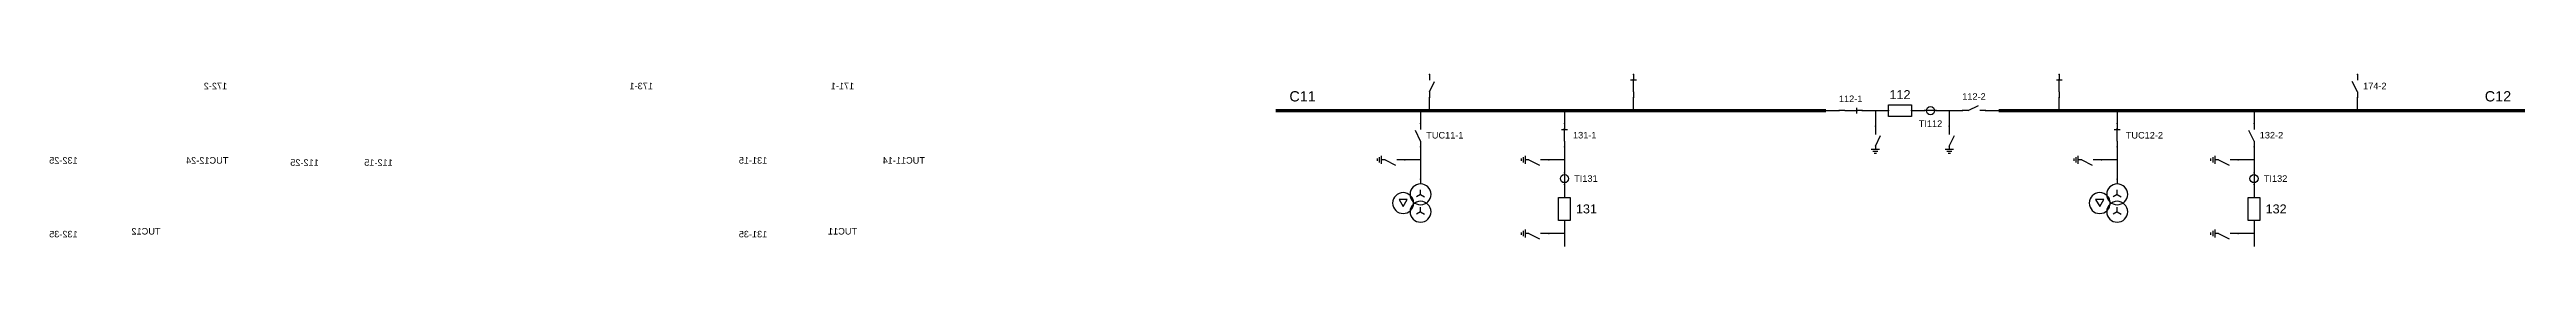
# Model space of a CAD drawing. Header units: millimetres. Extents: x -346 to 397, y 8 to 290.
# Drawn here: x -231 to 301, y 192 to 229 of the extents above; entities that cross this region are included whole.
import ezdxf

# ---------------------------------------------------------------- set-up
doc = ezdxf.new("R2010")
doc.units = ezdxf.units.MM
doc.layers.add('BUSBAR_110KV', color=1, linetype='Continuous', lineweight=50)
doc.layers.add('HV_110KV', color=1, linetype='Continuous', lineweight=25)
doc.layers.add('SYM_PORTS', color=8, linetype='Continuous', plot=False)
doc.layers.add('TEXT', color=7, linetype='Continuous')
doc.styles.add('SLD_TEXT', font='arial.ttf')

msp = doc.modelspace()

# ---------------------------------------------------------------- texts
at = {"layer": 'TEXT', "char_height": 2.217, "attachment_point": 7, "style": 'SLD_TEXT'}
for s, insert in [('C11', (34.83, 222.75)), ('C12', (291.59, 222.75))]:
    msp.add_mtext(s, dxfattribs=dict(at, insert=insert))

# ---------------------------------------------------------------- blocks, each defined once
blk = doc.blocks.new('SYM_DISCONNECTOR_OPEN')
at = {"lineweight": 25}
for points in [[(0, -1.25), (-1.125, 1)], [(0, 2.5), (0, 1.25)], [(0, -1.25), (0, -2.5)]]:
    blk.add_lwpolyline(points, dxfattribs=at)
at = {"layer": 'SYM_PORTS'}
for p in [(0, 2.5), (0, -2.5)]:
    blk.add_point(p, dxfattribs=at)
blk.add_attdef('DEVICE_CODE', (1, -0.5), '', height=2)
blk = doc.blocks.new('SYM_DISCONNECTOR_CLOSED')
at = {"lineweight": 25}
for points in [[(-0.625, 1.25), (0.625, 1.25)], [(0, 2.5), (0, 1.25)], [(0, -1.25), (0, 1.5)], [(0, -1.25), (0, -2.5)]]:
    blk.add_lwpolyline(points, dxfattribs=at)
at = {"layer": 'SYM_PORTS'}
for p in [(0, 2.5), (0, -2.5)]:
    blk.add_point(p, dxfattribs=at)
blk.add_attdef('DEVICE_CODE', (1.625, -0.5), '', height=2)
blk = doc.blocks.new('SYM_EARTHING_SWITCH_OPEN')
at = {"lineweight": 25}
for points in [[(0, -1.25), (-1.125, 1)], [(0, 3), (0, 1.25)], [(-0.875, -2), (0.875, -2)], [(-0.5625, -2.4375), (0.5625, -2.4375)], [(-0.25, -2.875), (0.25, -2.875)], [(0, -1.25), (0, -2)]]:
    blk.add_lwpolyline(points, dxfattribs=at)
at = {"layer": 'SYM_PORTS'}
blk.add_point((0, 3), dxfattribs=at)
blk.add_attdef('DEVICE_CODE', (1.875, 0), '', height=2)
blk = doc.blocks.new('SYM_VOLTAGE_TRANSFORMER')
at = {"lineweight": 25}
for points in [[(0, 1.375), (-0.8625, 0.875)], [(0, 4.625), (0, 3.625)], [(0, 1.375), (0, 2.375)], [(0, 1.375), (0.8625, 0.875)], [(0, -2.375), (-0.8625, -2.875)], [(0, -2.375), (0, -1.375)], [(0, -2.375), (0.8625, -2.875)]]:
    blk.add_lwpolyline(points, dxfattribs=at)
blk.add_lwpolyline([(2.875, 0.25), (4.625, 0.25), (3.75, -1.25)], close=True, dxfattribs=at)
for centre in [(0, 1.375), (3.75, -0.5), (0, -2.375)]:
    blk.add_circle(centre, 2.25, dxfattribs=at)
at = {"layer": 'SYM_PORTS'}
blk.add_point((0, 4.625), dxfattribs=at)
blk.add_attdef('DEVICE_CODE', (7, 1.625), '', height=2)
at = {"flags": 1}
blk.add_attdef('RATIO', (7, -1.375), '', height=2, dxfattribs=at)
blk = doc.blocks.new('SYM_CURRENT_TRANSFORMER')
at = {"lineweight": 25}
blk.add_lwpolyline([(0, 1.25), (0, -1.25)], dxfattribs=at)
blk.add_circle((0, 0), 0.875, dxfattribs=at)
at = {"layer": 'SYM_PORTS'}
for p in [(0, 1.25), (0, -1.25)]:
    blk.add_point(p, dxfattribs=at)
blk.add_attdef('DEVICE_CODE', (1.875, -1.75), '', height=2)
at = {"flags": 1}
blk.add_attdef('RATIO', (1.875, -4.75), '', height=2, dxfattribs=at)
blk = doc.blocks.new('SYM_CIRCUIT_BREAKER')
at = {"lineweight": 25}
blk.add_lwpolyline([(-1.25, 2.5), (1.25, 2.5), (1.25, -2.5), (-1.25, -2.5)], close=True, dxfattribs=at)
at = {"layer": 'SYM_PORTS'}
for p in [(0, 2.5), (0, -2.5)]:
    blk.add_point(p, dxfattribs=at)
blk.add_attdef('DEVICE_CODE', (2.25, -0.5), '', height=2)
at = {"flags": 1}
blk.add_attdef('RATING', (2.25, -3.5), '', height=2, dxfattribs=at)

# ---------------------------------------------------------------- linework, layer by layer
at = {"layer": 'BUSBAR_110KV', "const_width": 0.683}
for points in [[(31.88, 220.81), (150.09, 220.81)], [(187.18, 220.81), (300.21, 220.81)]]:
    msp.add_lwpolyline(points, dxfattribs=at)
at = {"layer": 'HV_110KV'}
for points in [[(64.9, 220.81), (64.9, 223.61)], [(108.75, 220.81), (108.75, 223.61)], [(200.21, 220.81), (200.21, 223.61)], [(264.24, 220.81), (264.24, 223.61)], [(63.01, 220.81), (63.01, 218.01)], [(93.91, 220.81), (93.91, 218.01)], [(150.09, 220.81), (152.89, 220.81)], [(157.89, 220.81), (160.69, 220.81)], [(160.69, 220.81), (160.69, 217.43)], [(160.69, 220.81), (163.49, 220.81)], [(168.49, 220.81), (171.28, 220.81)], [(173.78, 220.81), (176.58, 220.81)], [(176.58, 220.81), (176.58, 217.43)], [(176.58, 220.81), (179.38, 220.81)], [(184.38, 220.81), (187.18, 220.81)], [(212.64, 220.81), (212.64, 218.01)], [(242.04, 220.81), (242.04, 218.01)], [(63.01, 213.01), (63.01, 210.21)], [(93.91, 213.01), (93.91, 210.21)], [(212.64, 213.01), (212.64, 210.21)], [(242.04, 213.01), (242.04, 210.21)], [(63.01, 210.21), (59.63, 210.21)], [(63.01, 210.21), (63.01, 206.01)], [(93.91, 210.21), (90.53, 210.21)], [(93.91, 210.21), (93.91, 207.41)], [(212.64, 210.21), (209.26, 210.21)], [(212.64, 210.21), (212.64, 206.01)], [(242.04, 210.21), (238.66, 210.21)], [(242.04, 210.21), (242.04, 207.41)], [(93.91, 204.91), (93.91, 202.11)], [(242.04, 204.91), (242.04, 202.11)], [(93.91, 197.11), (93.91, 194.31)], [(242.04, 197.11), (242.04, 194.31)], [(93.91, 194.31), (90.53, 194.31)], [(93.91, 194.31), (93.91, 191.52)], [(242.04, 194.31), (238.66, 194.31)], [(242.04, 194.31), (242.04, 191.52)]]:
    msp.add_lwpolyline(points, dxfattribs=at)

# ---------------------------------------------------------------- block references
ref = msp.add_blockref('SYM_DISCONNECTOR_CLOSED', (200.21, 226.11), dxfattribs=dict(at, xscale=-1))
ref.add_attrib('DEVICE_CODE', '172-2', (193.32, 225.4), dxfattribs={"layer": 'TEXT', "extrusion": (0, 0, -1), "height": 1.411, "style": 'SLD_TEXT'})
ref = msp.add_blockref('SYM_DISCONNECTOR_CLOSED', (108.75, 226.11), dxfattribs=dict(at, xscale=-1))
ref.add_attrib('DEVICE_CODE', '173-1', (101.87, 225.41), dxfattribs={"layer": 'TEXT', "extrusion": (0, 0, -1), "height": 1.411, "style": 'SLD_TEXT'})
ref = msp.add_blockref('SYM_DISCONNECTOR_OPEN', (64.9, 226.11), dxfattribs=dict(at, xscale=-1))
ref.add_attrib('DEVICE_CODE', '171-1', (58.64, 225.4), dxfattribs={"layer": 'TEXT', "extrusion": (0, 0, -1), "height": 1.411, "style": 'SLD_TEXT'})
ref = msp.add_blockref('SYM_DISCONNECTOR_CLOSED', (155.39, 220.81), dxfattribs=dict(at, rotation=270))
ref.add_attrib('DEVICE_CODE', '112-1', (152.87, 222.65), dxfattribs={"layer": 'TEXT', "height": 1.411, "style": 'SLD_TEXT'})
ref = msp.add_blockref('SYM_CIRCUIT_BREAKER', (165.99, 220.81), dxfattribs=dict(at, rotation=270))
ref.add_attrib('DEVICE_CODE', '112', (163.73, 223.28), dxfattribs={"layer": 'TEXT', "height": 1.939, "style": 'SLD_TEXT'})
ref = msp.add_blockref('SYM_DISCONNECTOR_OPEN', (181.88, 220.81), dxfattribs=dict(at, rotation=270))
ref.add_attrib('DEVICE_CODE', '112-2', (179.36, 223.15), dxfattribs={"layer": 'TEXT', "height": 1.411, "style": 'SLD_TEXT'})
ref = msp.add_blockref('SYM_DISCONNECTOR_OPEN', (264.24, 226.11), dxfattribs=at)
ref.add_attrib('DEVICE_CODE', '174-2', (265.46, 225.4), dxfattribs={"layer": 'TEXT', "height": 1.411, "style": 'SLD_TEXT'})
ref = msp.add_blockref('SYM_CURRENT_TRANSFORMER', (172.53, 220.81), dxfattribs=dict(at, rotation=270))
ref.add_attrib('DEVICE_CODE', 'TI112', (170.02, 217.29), dxfattribs={"layer": 'TEXT', "height": 1.411, "style": 'SLD_TEXT'})
ref = msp.add_blockref('SYM_EARTHING_SWITCH_OPEN', (176.58, 214.43), dxfattribs=dict(at, xscale=-1))
ref.add_attrib('DEVICE_CODE', '112-25', (173.64, 208.92), dxfattribs={"layer": 'TEXT', "extrusion": (0, 0, -1), "height": 1.411, "style": 'SLD_TEXT'})
ref = msp.add_blockref('SYM_EARTHING_SWITCH_OPEN', (160.69, 214.43), dxfattribs=dict(at, xscale=-1))
ref.add_attrib('DEVICE_CODE', '112-15', (157.75, 208.92), dxfattribs={"layer": 'TEXT', "extrusion": (0, 0, -1), "height": 1.411, "style": 'SLD_TEXT'})
ref = msp.add_blockref('SYM_DISCONNECTOR_OPEN', (63.01, 215.51), dxfattribs=at)
ref.add_attrib('DEVICE_CODE', 'TUC11-1', (64.23, 214.8), dxfattribs={"layer": 'TEXT', "height": 1.411, "style": 'SLD_TEXT'})
ref = msp.add_blockref('SYM_DISCONNECTOR_CLOSED', (93.91, 215.51), dxfattribs=at)
ref.add_attrib('DEVICE_CODE', '131-1', (95.75, 214.81), dxfattribs={"layer": 'TEXT', "height": 1.411, "style": 'SLD_TEXT'})
ref = msp.add_blockref('SYM_DISCONNECTOR_CLOSED', (212.64, 215.51), dxfattribs=at)
ref.add_attrib('DEVICE_CODE', 'TUC12-2', (214.49, 214.8), dxfattribs={"layer": 'TEXT', "height": 1.411, "style": 'SLD_TEXT'})
ref = msp.add_blockref('SYM_DISCONNECTOR_OPEN', (242.04, 215.51), dxfattribs=at)
ref.add_attrib('DEVICE_CODE', '132-2', (243.26, 214.81), dxfattribs={"layer": 'TEXT', "height": 1.411, "style": 'SLD_TEXT'})
ref = msp.add_blockref('SYM_EARTHING_SWITCH_OPEN', (235.66, 210.21), dxfattribs=dict(at, xscale=-1, rotation=270))
ref.add_attrib('DEVICE_CODE', '132-25', (225.43, 209.39), dxfattribs={"layer": 'TEXT', "extrusion": (0, 0, -1), "height": 1.411, "style": 'SLD_TEXT'})
ref = msp.add_blockref('SYM_EARTHING_SWITCH_OPEN', (206.26, 210.21), dxfattribs=dict(at, xscale=-1, rotation=270))
ref.add_attrib('DEVICE_CODE', 'TUC12-24', (193.07, 209.38), dxfattribs={"layer": 'TEXT', "extrusion": (0, 0, -1), "height": 1.411, "style": 'SLD_TEXT'})
ref = msp.add_blockref('SYM_EARTHING_SWITCH_OPEN', (87.53, 210.21), dxfattribs=dict(at, xscale=-1, rotation=270))
ref.add_attrib('DEVICE_CODE', '131-15', (77.3, 209.39), dxfattribs={"layer": 'TEXT', "extrusion": (0, 0, -1), "height": 1.411, "style": 'SLD_TEXT'})
ref = msp.add_blockref('SYM_EARTHING_SWITCH_OPEN', (56.63, 210.21), dxfattribs=dict(at, xscale=-1, rotation=270))
ref.add_attrib('DEVICE_CODE', 'TUC11-14', (43.45, 209.38), dxfattribs={"layer": 'TEXT', "extrusion": (0, 0, -1), "height": 1.411, "style": 'SLD_TEXT'})
ref = msp.add_blockref('SYM_VOLTAGE_TRANSFORMER', (212.64, 201.39), dxfattribs=dict(at, xscale=-1))
ref.add_attrib('DEVICE_CODE', 'TUC12', (207.64, 194.11), dxfattribs={"layer": 'TEXT', "extrusion": (0, 0, -1), "height": 1.411, "style": 'SLD_TEXT'})
ref = msp.add_blockref('SYM_VOLTAGE_TRANSFORMER', (63.01, 201.39), dxfattribs=dict(at, xscale=-1))
ref.add_attrib('DEVICE_CODE', 'TUC11', (58.02, 194.11), dxfattribs={"layer": 'TEXT', "extrusion": (0, 0, -1), "height": 1.411, "style": 'SLD_TEXT'})
ref = msp.add_blockref('SYM_CURRENT_TRANSFORMER', (93.91, 206.16), dxfattribs=at)
ref.add_attrib('DEVICE_CODE', 'TI131', (96, 205.46), dxfattribs={"layer": 'TEXT', "height": 1.411, "style": 'SLD_TEXT'})
ref = msp.add_blockref('SYM_CURRENT_TRANSFORMER', (242.04, 206.16), dxfattribs=at)
ref.add_attrib('DEVICE_CODE', 'TI132', (244.14, 205.46), dxfattribs={"layer": 'TEXT', "height": 1.411, "style": 'SLD_TEXT'})
ref = msp.add_blockref('SYM_CIRCUIT_BREAKER', (93.91, 199.61), dxfattribs=at)
ref.add_attrib('DEVICE_CODE', '131', (96.38, 198.66), dxfattribs={"layer": 'TEXT', "height": 1.94, "style": 'SLD_TEXT'})
ref = msp.add_blockref('SYM_CIRCUIT_BREAKER', (242.04, 199.61), dxfattribs=at)
ref.add_attrib('DEVICE_CODE', '132', (244.51, 198.66), dxfattribs={"layer": 'TEXT', "height": 1.94, "style": 'SLD_TEXT'})
ref = msp.add_blockref('SYM_EARTHING_SWITCH_OPEN', (235.66, 194.31), dxfattribs=dict(at, xscale=-1, rotation=270))
ref.add_attrib('DEVICE_CODE', '132-35', (225.43, 193.49), dxfattribs={"layer": 'TEXT', "extrusion": (0, 0, -1), "height": 1.411, "style": 'SLD_TEXT'})
ref = msp.add_blockref('SYM_EARTHING_SWITCH_OPEN', (87.53, 194.31), dxfattribs=dict(at, xscale=-1, rotation=270))
ref.add_attrib('DEVICE_CODE', '131-35', (77.3, 193.49), dxfattribs={"layer": 'TEXT', "extrusion": (0, 0, -1), "height": 1.411, "style": 'SLD_TEXT'})

msp.set_redraw_order([(e.dxf.handle, doc.entitydb.next_handle()) for e in msp.query("TEXT MTEXT ATTDEF DIMENSION ARC_DIMENSION")])  # texts and dimensions are drawn at this point

doc.saveas('drawing.dxf')
